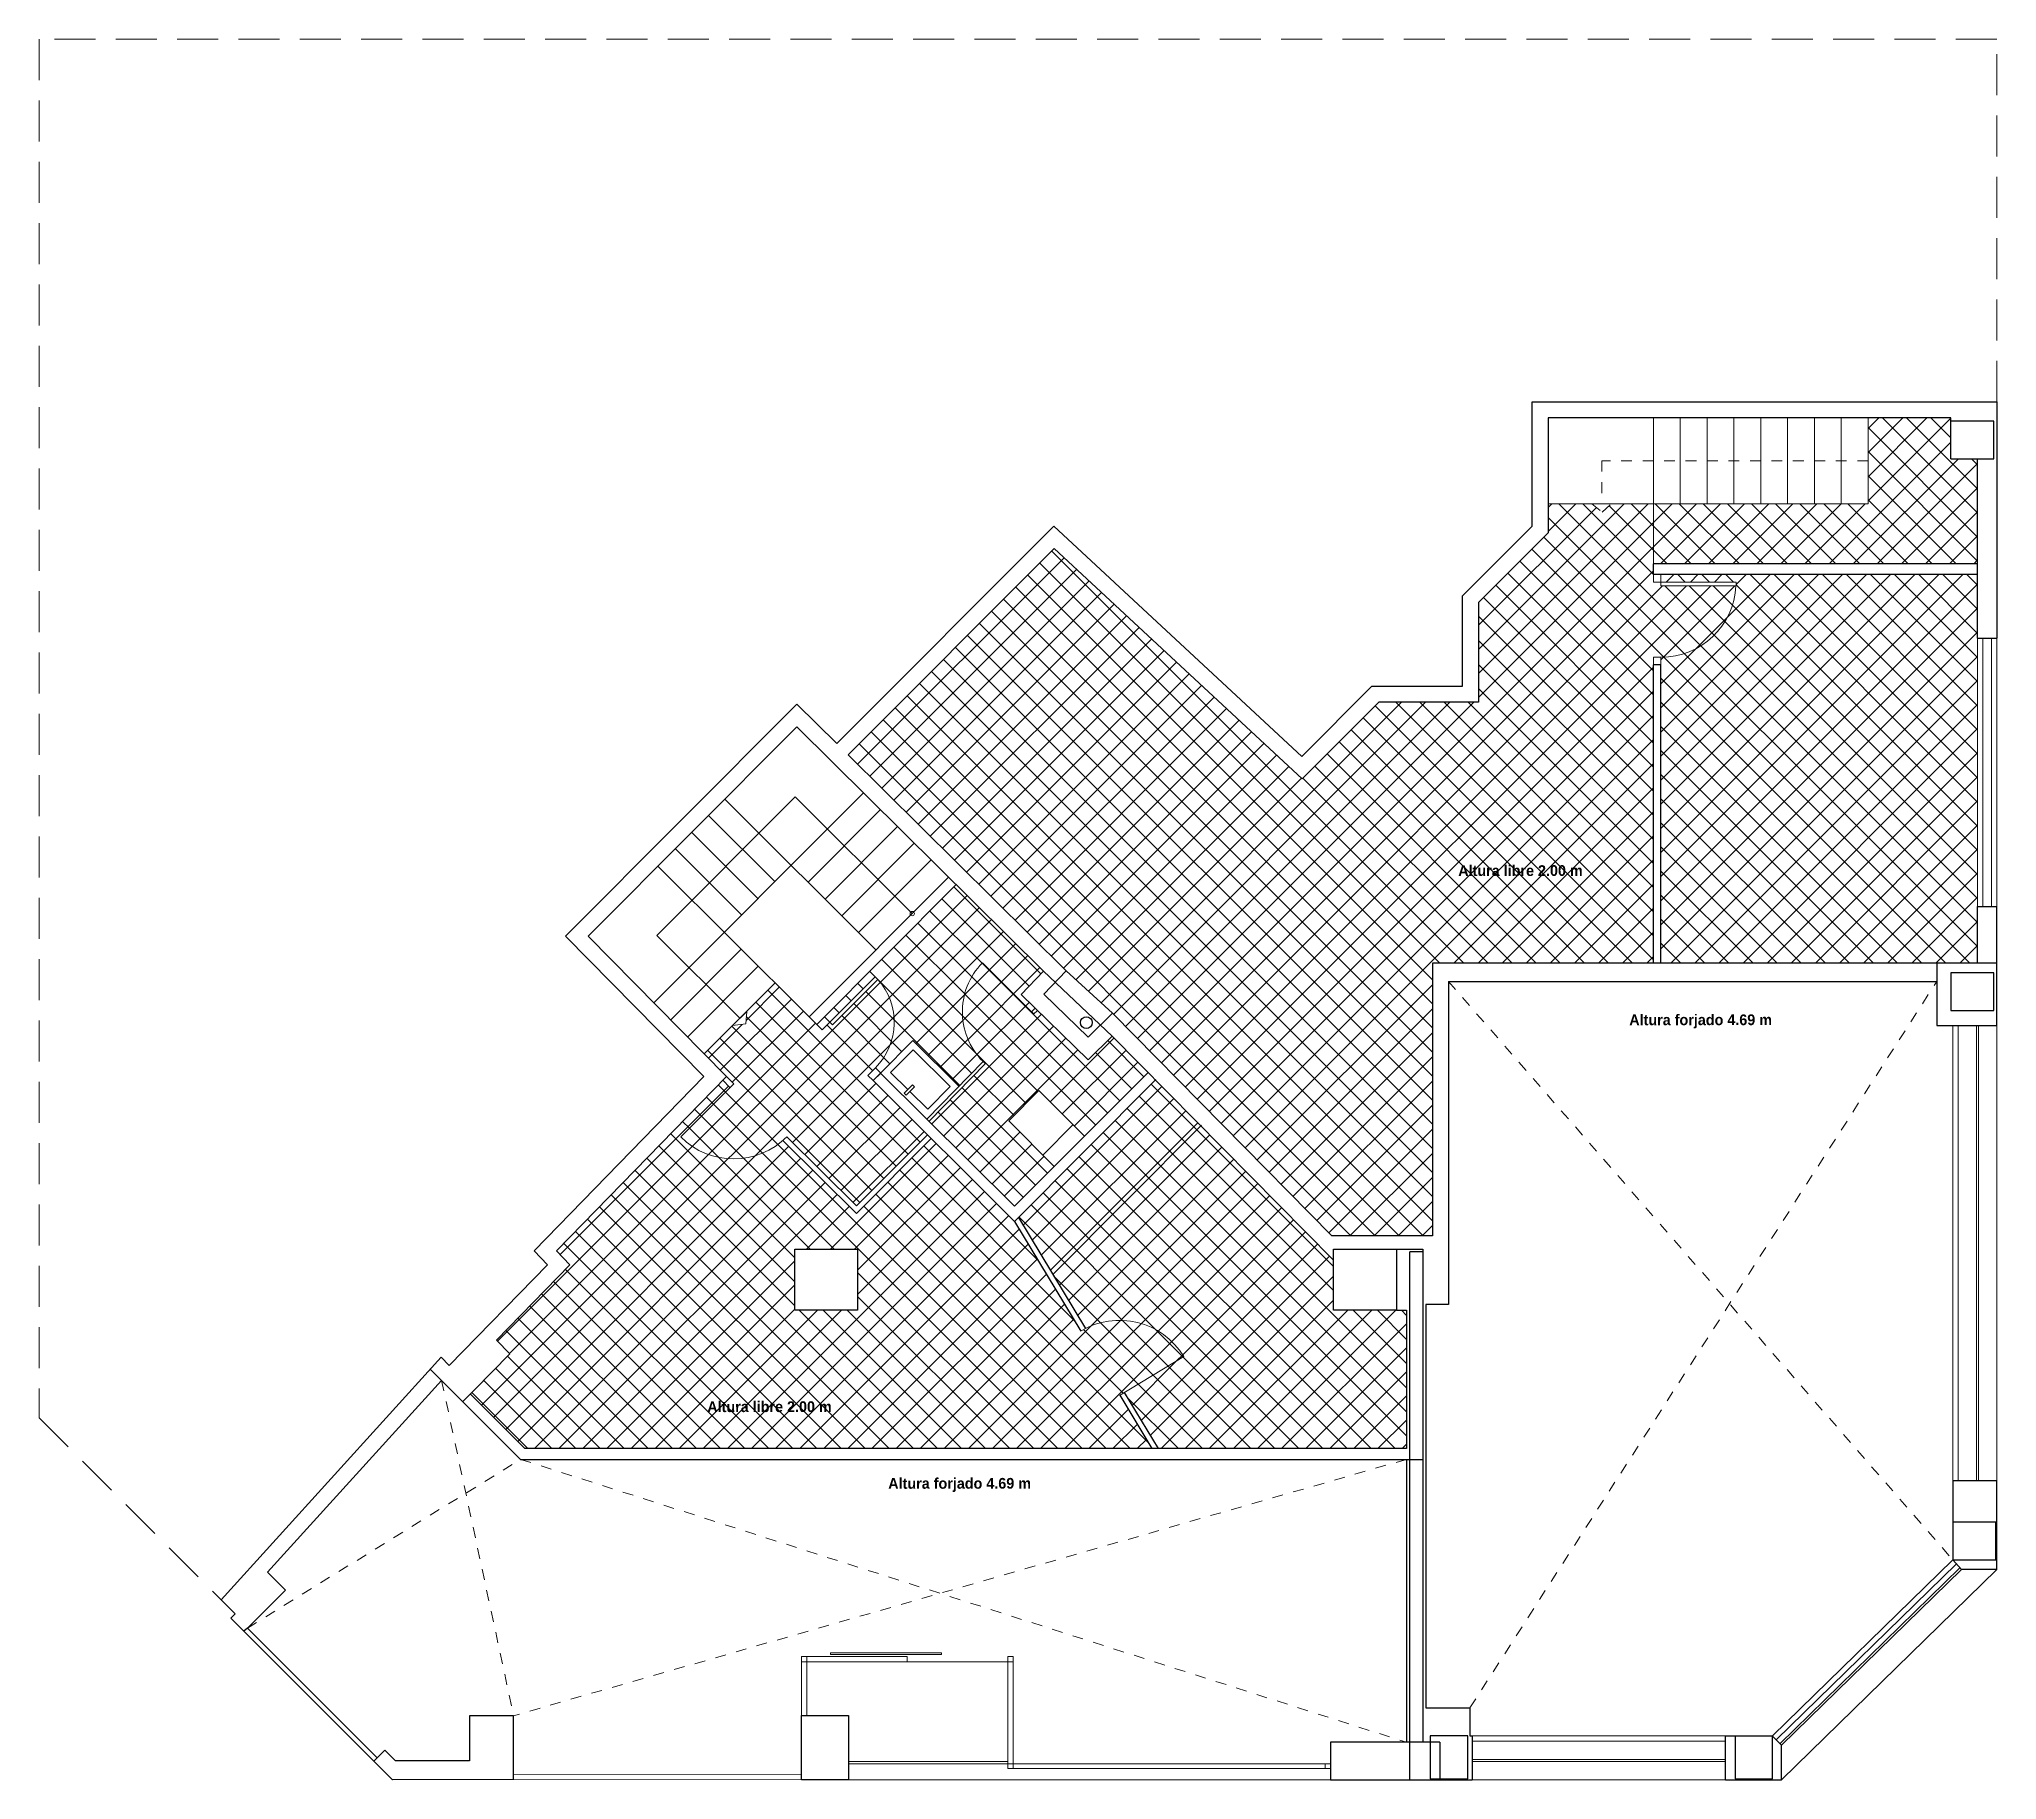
# Model space of a CAD drawing. Header units: millimetres. Extents: x -177 to 251, y 63 to 264.
# Drawn here: x 173.67 to 191.91, y 227.07 to 243.28 of the extents above; entities that cross this region are included whole.
import ezdxf

# ---------------------------------------------------------------- set-up
doc = ezdxf.new("R2010")
doc.units = ezdxf.units.MM
doc.header["$LTSCALE"] = 0.01
doc.linetypes.add('DASHED2', pattern=[0.375, 0.25, -0.125])
doc.linetypes.add('TRAZOS', pattern=[19.05, 12.7, -6.35])
doc.layers.get('0').update_dxf_attribs({"color": 2, "lineweight": 0})
for name, color, linetype, lineweight in [('ARQ_AUXILIARES', 4, 'Continuous', 0), ('ARQ_DISCONTINUAS', 6, 'TRAZOS', 5), ('ARQ_MOBILIARIO', 102, 'Continuous', 5), ('ARQ_PROYECCION', 3, 'Continuous', 9), ('ARQ_PROYECCION 1', 3, 'Continuous', 13), ('ARQ_SECCION', 1, 'Continuous', 25), ('TEX_TEXTOS SUP', 7, 'Continuous', 5)]:
    doc.layers.add(name, color=color, linetype=linetype, lineweight=lineweight)
doc.layers.add('SOMBR_SOMBRAS', color=7, linetype='Continuous', lineweight=0, true_color=0x999999)
doc.styles.get("Standard").update_dxf_attribs({"font": 'GOTHIC.TTF'})

msp = doc.modelspace()

# ---------------------------------------------------------------- texts
at = {"layer": 'TEX_TEXTOS SUP', "char_height": 0.1, "width": 1.66831, "attachment_point": 7, "rotation": 0.0453}
for s, insert in [('\\pi0.23446;{\\fCentury Gothic|b1|i0|c0|p34;Altura libre 2.00 m}', (186.661, 235.485)), ('\\pi0.13976;{\\fCentury Gothic|b1|i0|c0|p34;Altura forjado 4.69 m}', (188.349, 234.066)), ('\\pi0.23446;{\\fCentury Gothic|b1|i0|c0|p34;Altura libre 2.00 m}', (179.664, 230.49)), ('\\pi0.13976;{\\fCentury Gothic|b1|i0|c0|p34;Altura forjado 4.69 m}', (181.445, 229.747))]:
    msp.add_mtext(s, dxfattribs=dict(at, insert=insert))

# ---------------------------------------------------------------- blocks, each defined once
blk = doc.blocks.new('PT60-m10')
blk.add_lwpolyline([(-0.67, 0.1), (-0.67, 0.699), (-0.635, 0.699), (-0.635, 0.1), (-0.67, 0.1)])
for points in [[(-0.67, 0.1), (-0.74, 0.1), (-0.74, 0), (-0.67, 0)], [(0, 0.1), (-0.07, 0.1), (-0.07, 0), (0, 0)]]:
    blk.add_lwpolyline(points, close=True)
blk.add_arc((-0.67, 0.1), 0.6, 0, 86.6558)

# ---------------------------------------------------------------- hatches: boundary and pattern name
at = {"layer": 'SOMBR_SOMBRAS'}
h = msp.add_hatch(dxfattribs=at)
h.set_pattern_fill('NET', color=256, scale=0.05, angle=45)
h.paths.add_polyline_path([(183.379, 231.247), (182.761, 232.267), (181.985, 233.041), (181.288, 232.341), (180.604, 233.023, -0.393426), (179.651, 233.055), (180.11, 233.515), (180.042, 233.583), (178.494, 231.993), (178.617, 231.865), (177.934, 231.163), (178.058, 231.035), (177.728, 230.697), (177.691, 230.66), (178.2, 230.151), (184.042, 230.151), (183.741, 230.648), (184.338, 231.009, 0.413213)])
h.paths.add_polyline_path([(180.713, 231.44), (180.713, 232.01), (181.299, 232.01), (181.299, 231.44)], flags=16)
h.paths.add_polyline_path([(185.734, 231.906), (184.497, 233.159), (183.118, 231.775), (183.422, 231.271, -0.392438), (184.338, 231.009), (183.784, 230.674), (184.1, 230.151), (186.414, 230.151), (186.414, 231.44), (186.319, 231.44), (185.734, 231.44)])
h.paths.add_polyline_path([(184.005, 233.657), (183.672, 233.995), (183.448, 233.773), (182.974, 234.235), (182.939, 234.199), (182.918, 234.221), (182.462, 234.677, 0.426088), (182.489, 233.737), (181.967, 233.2), (182.761, 232.409), (183.132, 232.781), (182.707, 233.204), (182.989, 233.488), (183.414, 233.064)], flags=17)
h.paths.add_polyline_path([(181.444, 233.58), (181.394, 233.63), (181.465, 233.7, 0.39722), (181.487, 234.524), (181.065, 234.099), (181.04, 234.124), (180.969, 234.053), (180.92, 234.103), (180.849, 234.173), (180.53, 234.491), (180.266, 234.226), (180.257, 234.108), (180.135, 234.095), (179.87, 233.829), (180.077, 233.619), (180.145, 233.551), (179.651, 233.055, 0.393426), (180.604, 233.023, 0.017874), (180.641, 233.057), (181.288, 232.412), (181.95, 233.076)])
h.paths.add_polyline_path([(182.462, 234.677), (182.918, 234.221), (182.952, 234.256), (182.822, 234.382), (183.032, 234.601), (182.218, 235.406), (180.99, 234.173), (181.04, 234.124), (181.463, 234.548), (181.487, 234.524, -0.39722), (181.465, 233.7), (181.514, 233.651), (181.815, 233.953), (182.243, 233.527), (182.468, 233.758, -0.412562)])
h.paths.add_polyline_path([(188.714, 237.455), (188.714, 237.525), (188.784, 237.525, 0.399638), (189.483, 238.19), (188.784, 238.19), (188.784, 238.225), (188.714, 238.225), (188.714, 238.295), (188.714, 238.395), (188.714, 238.955), (188.324, 238.955), (188.236, 238.878), (188.14, 238.955), (187.734, 238.955), (187.734, 238.685), (187.084, 238.035), (187.084, 237.105), (186.154, 237.105), (185.441, 236.392), (183.131, 238.537), (181.211, 236.615), (183.242, 234.604), (183.673, 234.208), (185.718, 232.135), (186.654, 232.135), (186.654, 234.675), (188.714, 234.675)])
h.paths.add_polyline_path([(191.734, 237.703), (191.734, 238.295), (188.784, 238.295), (188.784, 238.225), (189.484, 238.225), (189.484, 238.19), (189.483, 238.19, -0.399638), (188.784, 237.525), (188.784, 237.455), (188.784, 234.675), (191.354, 234.675), (191.734, 234.675), (191.734, 235.203)])
h.paths.add_polyline_path([(191.734, 239.375), (191.484, 239.375), (191.484, 239.725), (191.484, 239.755), (190.714, 239.755), (190.714, 238.955), (188.714, 238.955), (188.714, 238.395), (191.734, 238.395)])
h.paths.add_polyline_path([(184.075, 233.586), (182.798, 232.304), (183.118, 231.775), (184.497, 233.159)])

# ---------------------------------------------------------------- linework, layer by layer
at = {"layer": 'ARQ_AUXILIARES', "ltscale": 0.5}
for p, q in [((191.504, 234.095), (191.504, 229.855)), ((191.554, 234.095), (191.554, 229.855)), ((191.724, 234.095), (191.724, 229.855)), ((191.744, 234.095), (191.744, 229.855)), ((191.914, 234.095), (191.914, 229.855)), ((189.824, 227.475), (191.504, 229.115)), ((189.859, 227.439), (191.539, 229.079)), ((189.892, 227.402), (191.57, 229.04)), ((189.906, 227.065), (191.914, 229.025)), ((189.906, 227.387), (191.584, 229.025)), ((181.762, 228.215), (180.775, 228.215)), ((180.775, 228.215), (180.775, 227.665)), ((180.825, 228.215), (180.825, 227.665)), ((181.762, 228.165), (181.762, 228.215)), ((182.75, 228.215), (182.7, 228.215)), ((182.75, 227.17), (182.75, 228.215)), ((182.75, 228.165), (180.775, 228.165)), ((189.386, 227.475), (187.024, 227.475)), ((189.386, 227.425), (187.024, 227.425)), ((182.7, 227.235), (181.215, 227.235)), ((185.704, 227.215), (181.215, 227.215)), ((185.654, 227.17), (185.654, 227.215)), ((189.386, 227.255), (187.024, 227.255)), ((189.386, 227.235), (187.024, 227.235)), ((181.215, 227.065), (185.704, 227.065)), ((189.386, 227.065), (187.024, 227.065))]:
    msp.add_line(p, q, dxfattribs=at)
for points in [[(175.614, 228.48), (176.823, 227.271), (176.791, 227.239), (175.582, 228.449), (175.614, 228.48)], [(185.704, 227.215), (185.704, 227.17), (182.7, 227.17), (182.7, 228.215)], [(178.094, 227.114), (180.775, 227.111), (180.775, 227.066), (178.094, 227.069), (178.094, 227.114)]]:
    msp.add_lwpolyline(points, dxfattribs=at)
msp.add_lwpolyline([(182.08, 228.232), (181.046, 228.232), (181.046, 228.25), (182.08, 228.25)], close=True, dxfattribs=at)
at = {"layer": 'ARQ_DISCONTINUAS', "ltscale": 3}
for p, q in [((191.914, 243.284), (173.674, 243.284)), ((173.674, 243.284), (173.674, 230.439)), ((191.914, 239.905), (191.914, 243.284)), ((173.674, 230.439), (175.368, 228.744))]:
    msp.add_line(p, q, dxfattribs=at)
at = {"layer": 'ARQ_DISCONTINUAS', "ltscale": 0.008}
for p, q in [((186.804, 234.505), (191.504, 229.115)), ((187.004, 227.735), (191.354, 234.505)), ((177.423, 230.787), (178.094, 227.663)), ((175.614, 228.48), (178.159, 230.051)), ((186.414, 230.051), (178.094, 227.663)), ((178.159, 230.051), (186.414, 227.415))]:
    msp.add_line(p, q, dxfattribs=at)
at = {"layer": 'ARQ_MOBILIARIO'}
for p, q in [((181.514, 233.651), (181.815, 233.953)), ((182.243, 233.527), (181.815, 233.953)), ((183.308, 233.17), (183.026, 232.887)), ((184.504, 233.166), (183.118, 231.775))]:
    msp.add_line(p, q, dxfattribs=at)
msp.add_lwpolyline([(181.767, 233.497), (181.607, 233.656), (181.817, 233.867), (182.161, 233.524), (181.952, 233.313), (181.786, 233.478)], dxfattribs=at)
for points in [[(181.734, 233.463), (181.812, 233.541), (181.83, 233.523), (181.753, 233.445)], [(182.989, 233.488), (182.707, 233.204), (183.132, 232.781), (183.414, 233.064)]]:
    msp.add_lwpolyline(points, close=True, dxfattribs=at)
at = {"layer": 'ARQ_PROYECCION', "ltscale": 0.5}
for p, q in [((188.714, 238.395), (188.714, 239.755)), ((188.964, 238.955), (188.964, 239.755)), ((189.214, 238.955), (189.214, 239.755)), ((189.464, 238.955), (189.464, 239.755)), ((189.714, 238.955), (189.714, 239.755)), ((189.964, 238.955), (189.964, 239.755)), ((190.214, 238.955), (190.214, 239.755)), ((190.464, 238.955), (190.464, 239.755)), ((190.714, 238.955), (190.714, 239.755)), ((190.714, 238.955), (187.734, 238.955)), ((188.714, 238.295), (188.714, 238.225)), ((188.714, 238.225), (189.484, 238.225)), ((188.784, 238.295), (188.784, 238.19)), ((189.484, 238.19), (189.484, 238.225)), ((188.784, 238.19), (189.484, 238.19)), ((188.714, 237.525), (188.784, 237.525)), ((188.714, 237.455), (188.714, 237.525)), ((188.784, 237.525), (188.784, 237.455)), ((179.401, 234.305), (181.353, 236.263)), ((179.429, 234.931), (180.717, 236.224)), ((181.808, 235.136), (180.717, 236.224)), ((180.528, 235.435), (179.91, 236.05)), ((181.471, 234.797), (180.061, 236.202)), ((180.837, 235.429), (181.511, 236.106)), ((180.371, 235.278), (179.754, 235.893)), ((180.996, 235.271), (181.671, 235.948)), ((180.218, 235.125), (179.601, 235.74)), ((181.152, 235.115), (181.827, 235.794)), ((180.849, 234.173), (179.439, 235.577)), ((181.308, 234.96), (181.984, 235.638)), ((180.201, 234.161), (179.429, 234.931)), ((179.558, 234.146), (180.215, 234.805)), ((179.715, 233.986), (180.374, 234.646)), ((182.918, 234.221), (182.462, 234.677)), ((179.87, 233.829), (180.53, 234.491)), ((179.651, 233.055), (180.145, 233.551)), ((184.338, 231.009), (183.739, 230.647))]:
    msp.add_line(p, q, dxfattribs=at)
at = {"layer": 'ARQ_PROYECCION', "linetype": 'DASHED2', "ltscale": 0.5}
for p, q in [((190.714, 239.355), (188.232, 239.355)), ((188.232, 239.355), (188.232, 238.955)), ((188.324, 238.955), (188.14, 238.955)), ((188.14, 238.955), (188.236, 238.878)), ((188.236, 238.878), (188.324, 238.955))]:
    msp.add_line(p, q, dxfattribs=at)
at = {"layer": 'ARQ_PROYECCION', "ltscale": 0.5}
msp.add_lwpolyline([(180.257, 234.108), (180.266, 234.224), (180.135, 234.095)], close=True, dxfattribs=at)
msp.add_circle((181.808, 235.136), 0.02, dxfattribs=at)
for centre, radius, start, end in [((188.784, 238.225), 0.7, 270, 357.1376), ((182.927, 234.221), 0.652, 135.5177, 227.8308), ((180.145, 233.551), 0.7, 225.1045, 315.1045), ((183.739, 230.647), 0.7, 31.1698, 121.1698)]:
    msp.add_arc(centre, radius, start, end, dxfattribs=at)
at = {"layer": 'ARQ_PROYECCION 1'}
for p, q in [((191.734, 235.203), (191.734, 237.703)), ((191.784, 235.203), (191.784, 237.703)), ((191.864, 235.203), (191.864, 237.703)), ((191.914, 235.203), (191.914, 237.703))]:
    msp.add_line(p, q, dxfattribs=at)
at = {"layer": 'ARQ_SECCION', "ltscale": 0.5}
for p, q in [((187.584, 239.905), (191.914, 239.905)), ((187.584, 238.747), (187.584, 239.905)), ((191.914, 239.905), (191.914, 237.703)), ((191.484, 239.755), (187.734, 239.755)), ((187.734, 239.755), (187.734, 238.685)), ((191.484, 239.375), (191.484, 239.755)), ((191.884, 239.725), (191.484, 239.725)), ((191.884, 239.375), (191.884, 239.725)), ((191.484, 239.375), (191.884, 239.375)), ((191.734, 237.703), (191.734, 239.375)), ((181.105, 236.72), (183.127, 238.745)), ((183.127, 238.745), (185.437, 236.601)), ((186.934, 238.097), (187.584, 238.747)), ((187.084, 238.035), (187.734, 238.685)), ((181.211, 236.615), (183.131, 238.537)), ((183.131, 238.537), (185.441, 236.392)), ((191.734, 238.395), (188.714, 238.395)), ((188.714, 238.295), (188.714, 238.395)), ((191.734, 238.295), (188.714, 238.295)), ((186.934, 237.255), (186.934, 238.097)), ((187.084, 238.035), (187.084, 237.105)), ((188.714, 234.675), (188.714, 237.455)), ((188.784, 237.455), (188.714, 237.455)), ((188.784, 234.675), (188.784, 237.455)), ((185.437, 236.601), (186.091, 237.255)), ((186.091, 237.255), (186.934, 237.255)), ((180.733, 237.088), (178.578, 234.926)), ((181.105, 236.72), (180.733, 237.088)), ((186.154, 237.105), (185.441, 236.392)), ((187.084, 237.105), (186.154, 237.105)), ((180.734, 236.876), (178.79, 234.925)), ((183.032, 234.601), (180.734, 236.876)), ((183.242, 234.604), (181.211, 236.615)), ((180.849, 234.173), (182.147, 235.477)), ((180.92, 234.103), (182.218, 235.406)), ((191.734, 234.675), (191.734, 235.203)), ((191.914, 234.095), (191.914, 235.203)), ((178.578, 234.926), (179.867, 233.618)), ((178.79, 234.925), (180.077, 233.619)), ((182.822, 234.382), (183.032, 234.601)), ((183.672, 233.995), (183.032, 234.601)), ((183.032, 234.601), (183.032, 234.601)), ((183.034, 234.386), (183.242, 234.604)), ((183.673, 234.208), (183.242, 234.604)), ((183.242, 234.604), (183.242, 234.604)), ((191.914, 234.675), (186.654, 234.675)), ((186.654, 234.675), (186.654, 232.135)), ((191.354, 234.675), (191.354, 234.095)), ((191.884, 234.584), (191.484, 234.584)), ((191.484, 234.584), (191.484, 234.234)), ((191.884, 234.234), (191.884, 234.584)), ((183.447, 233.984), (183.034, 234.386)), ((186.804, 234.505), (186.804, 231.495)), ((186.804, 234.505), (191.354, 234.505)), ((183.448, 233.773), (182.822, 234.382)), ((182.918, 234.221), (182.952, 234.256)), ((182.918, 234.221), (182.939, 234.199)), ((182.939, 234.199), (182.974, 234.235)), ((183.673, 234.208), (183.447, 233.984)), ((185.718, 232.135), (183.673, 234.208)), ((183.673, 234.208), (183.673, 234.208)), ((191.484, 234.234), (191.884, 234.234)), ((180.92, 234.103), (180.849, 234.173)), ((191.354, 234.095), (191.914, 234.095)), ((183.672, 233.995), (183.448, 233.773)), ((185.734, 231.906), (183.672, 233.995)), ((183.672, 233.995), (183.672, 233.995)), ((181.945, 233.222), (182.468, 233.758)), ((181.967, 233.201), (182.489, 233.737)), ((184.005, 233.657), (182.761, 232.409)), ((179.867, 233.618), (178.285, 231.994)), ((180.077, 233.619), (178.494, 231.993)), ((180.11, 233.515), (180.042, 233.583)), ((180.145, 233.551), (180.077, 233.619)), ((181.444, 233.58), (181.514, 233.651)), ((182.761, 232.267), (181.444, 233.58)), ((182.761, 232.409), (181.514, 233.651)), ((184.079, 233.59), (182.761, 232.267)), ((181.288, 232.341), (180.604, 233.023)), ((181.288, 232.412), (180.641, 233.057)), ((181.288, 232.412), (181.95, 233.076)), ((181.288, 232.341), (181.985, 233.041)), ((182.761, 232.267), (183.379, 231.247)), ((182.798, 232.304), (183.422, 231.271)), ((186.654, 232.135), (185.718, 232.135)), ((178.409, 231.865), (177.494, 230.927)), ((178.617, 231.865), (177.934, 231.163)), ((178.285, 231.994), (178.409, 231.865)), ((178.494, 231.993), (178.617, 231.865)), ((185.734, 232.01), (186.564, 232.01)), ((186.444, 227.065), (186.444, 231.985)), ((186.564, 231.985), (186.444, 231.985)), ((186.564, 232.01), (186.564, 227.415)), ((186.804, 231.495), (186.594, 231.495)), ((186.594, 231.495), (186.594, 227.735)), ((186.414, 231.44), (186.414, 230.151)), ((177.934, 231.163), (178.058, 231.035)), ((177.418, 231.004), (175.368, 228.744)), ((177.494, 230.927), (177.418, 231.004)), ((178.058, 231.035), (177.728, 230.697)), ((177.423, 230.787), (175.802, 228.999)), ((178.159, 230.051), (177.317, 230.893)), ((177.728, 230.697), (177.62, 230.589)), ((178.2, 230.151), (177.691, 230.66)), ((183.741, 230.648), (184.042, 230.151)), ((183.784, 230.674), (184.1, 230.151)), ((178.159, 230.051), (186.564, 230.051)), ((186.414, 230.151), (178.2, 230.151)), ((186.414, 230.051), (186.414, 227.415)), ((191.504, 229.855), (191.504, 229.115)), ((191.504, 229.855), (191.914, 229.855)), ((191.914, 229.025), (191.914, 229.855)), ((191.904, 229.465), (191.504, 229.465)), ((191.904, 229.115), (191.904, 229.465)), ((191.504, 229.115), (191.904, 229.115)), ((191.584, 229.025), (191.504, 229.115)), ((175.802, 228.999), (175.968, 228.834)), ((191.914, 229.025), (191.584, 229.025)), ((175.368, 228.744), (175.499, 228.613)), ((175.968, 228.834), (175.614, 228.48)), ((175.499, 228.613), (175.458, 228.572)), ((175.458, 228.572), (175.582, 228.449)), ((175.614, 228.48), (175.582, 228.449)), ((178.094, 227.663), (177.683, 227.663)), ((177.683, 227.663), (177.683, 227.243)), ((178.094, 227.069), (178.094, 227.663)), ((186.594, 227.735), (187.004, 227.735)), ((187.004, 227.735), (187.004, 227.475)), ((186.984, 227.475), (186.634, 227.475)), ((186.634, 227.475), (186.634, 227.075)), ((186.984, 227.075), (186.984, 227.475)), ((187.004, 227.475), (187.024, 227.475)), ((187.024, 227.475), (187.024, 227.065)), ((189.386, 227.475), (189.824, 227.475)), ((189.386, 227.065), (189.386, 227.475)), ((189.474, 227.475), (189.474, 227.075)), ((189.906, 227.387), (189.822, 227.473)), ((189.824, 227.075), (189.824, 227.475)), ((176.823, 227.271), (176.894, 227.342)), ((176.894, 227.342), (176.993, 227.243)), ((186.724, 227.415), (185.704, 227.415)), ((185.704, 227.415), (185.704, 227.065)), ((186.724, 227.415), (186.724, 227.065)), ((189.906, 227.065), (189.906, 227.387)), ((176.791, 227.239), (176.965, 227.066)), ((177.683, 227.243), (176.993, 227.243)), ((178.094, 227.069), (176.965, 227.066)), ((185.704, 227.065), (187.024, 227.065)), ((186.634, 227.075), (186.984, 227.075)), ((189.386, 227.065), (189.906, 227.065)), ((189.474, 227.075), (189.824, 227.075))]:
    msp.add_line(p, q, dxfattribs=at)
at = {"layer": 'ARQ_SECCION'}
for p, q in [((188.784, 238.295), (188.714, 238.295)), ((191.734, 237.703), (191.914, 237.703)), ((188.784, 237.455), (188.714, 237.455)), ((191.734, 235.203), (191.914, 235.203)), ((186.319, 231.44), (186.414, 231.44))]:
    msp.add_line(p, q, dxfattribs=at)
at = {"layer": 'ARQ_SECCION', "ltscale": 0.5}
for points in [[(180.713, 232.01), (181.299, 232.01), (181.299, 231.44), (180.713, 231.44)], [(180.775, 227.665), (181.215, 227.665), (181.215, 227.065), (180.775, 227.065)]]:
    msp.add_lwpolyline(points, close=True, dxfattribs=at)
msp.add_lwpolyline([(186.319, 232.01), (186.319, 231.44), (185.734, 231.44), (185.734, 232.01)], dxfattribs=at)
at = {"layer": 'ARQ_SECCION'}
msp.add_circle((183.43, 234.121), 0.055, dxfattribs=at)

# ---------------------------------------------------------------- block references
at = {"layer": 'ARQ_PROYECCION', "ltscale": 0.5, "rotation": 315.1045307404615}
msp.add_blockref('PT60-m10', (181.444, 233.58), dxfattribs=at)

msp.set_redraw_order([(e.dxf.handle, doc.entitydb.next_handle()) for e in msp.query("TEXT MTEXT ATTDEF DIMENSION ARC_DIMENSION")])  # texts and dimensions are drawn at this point

doc.saveas('drawing.dxf')
